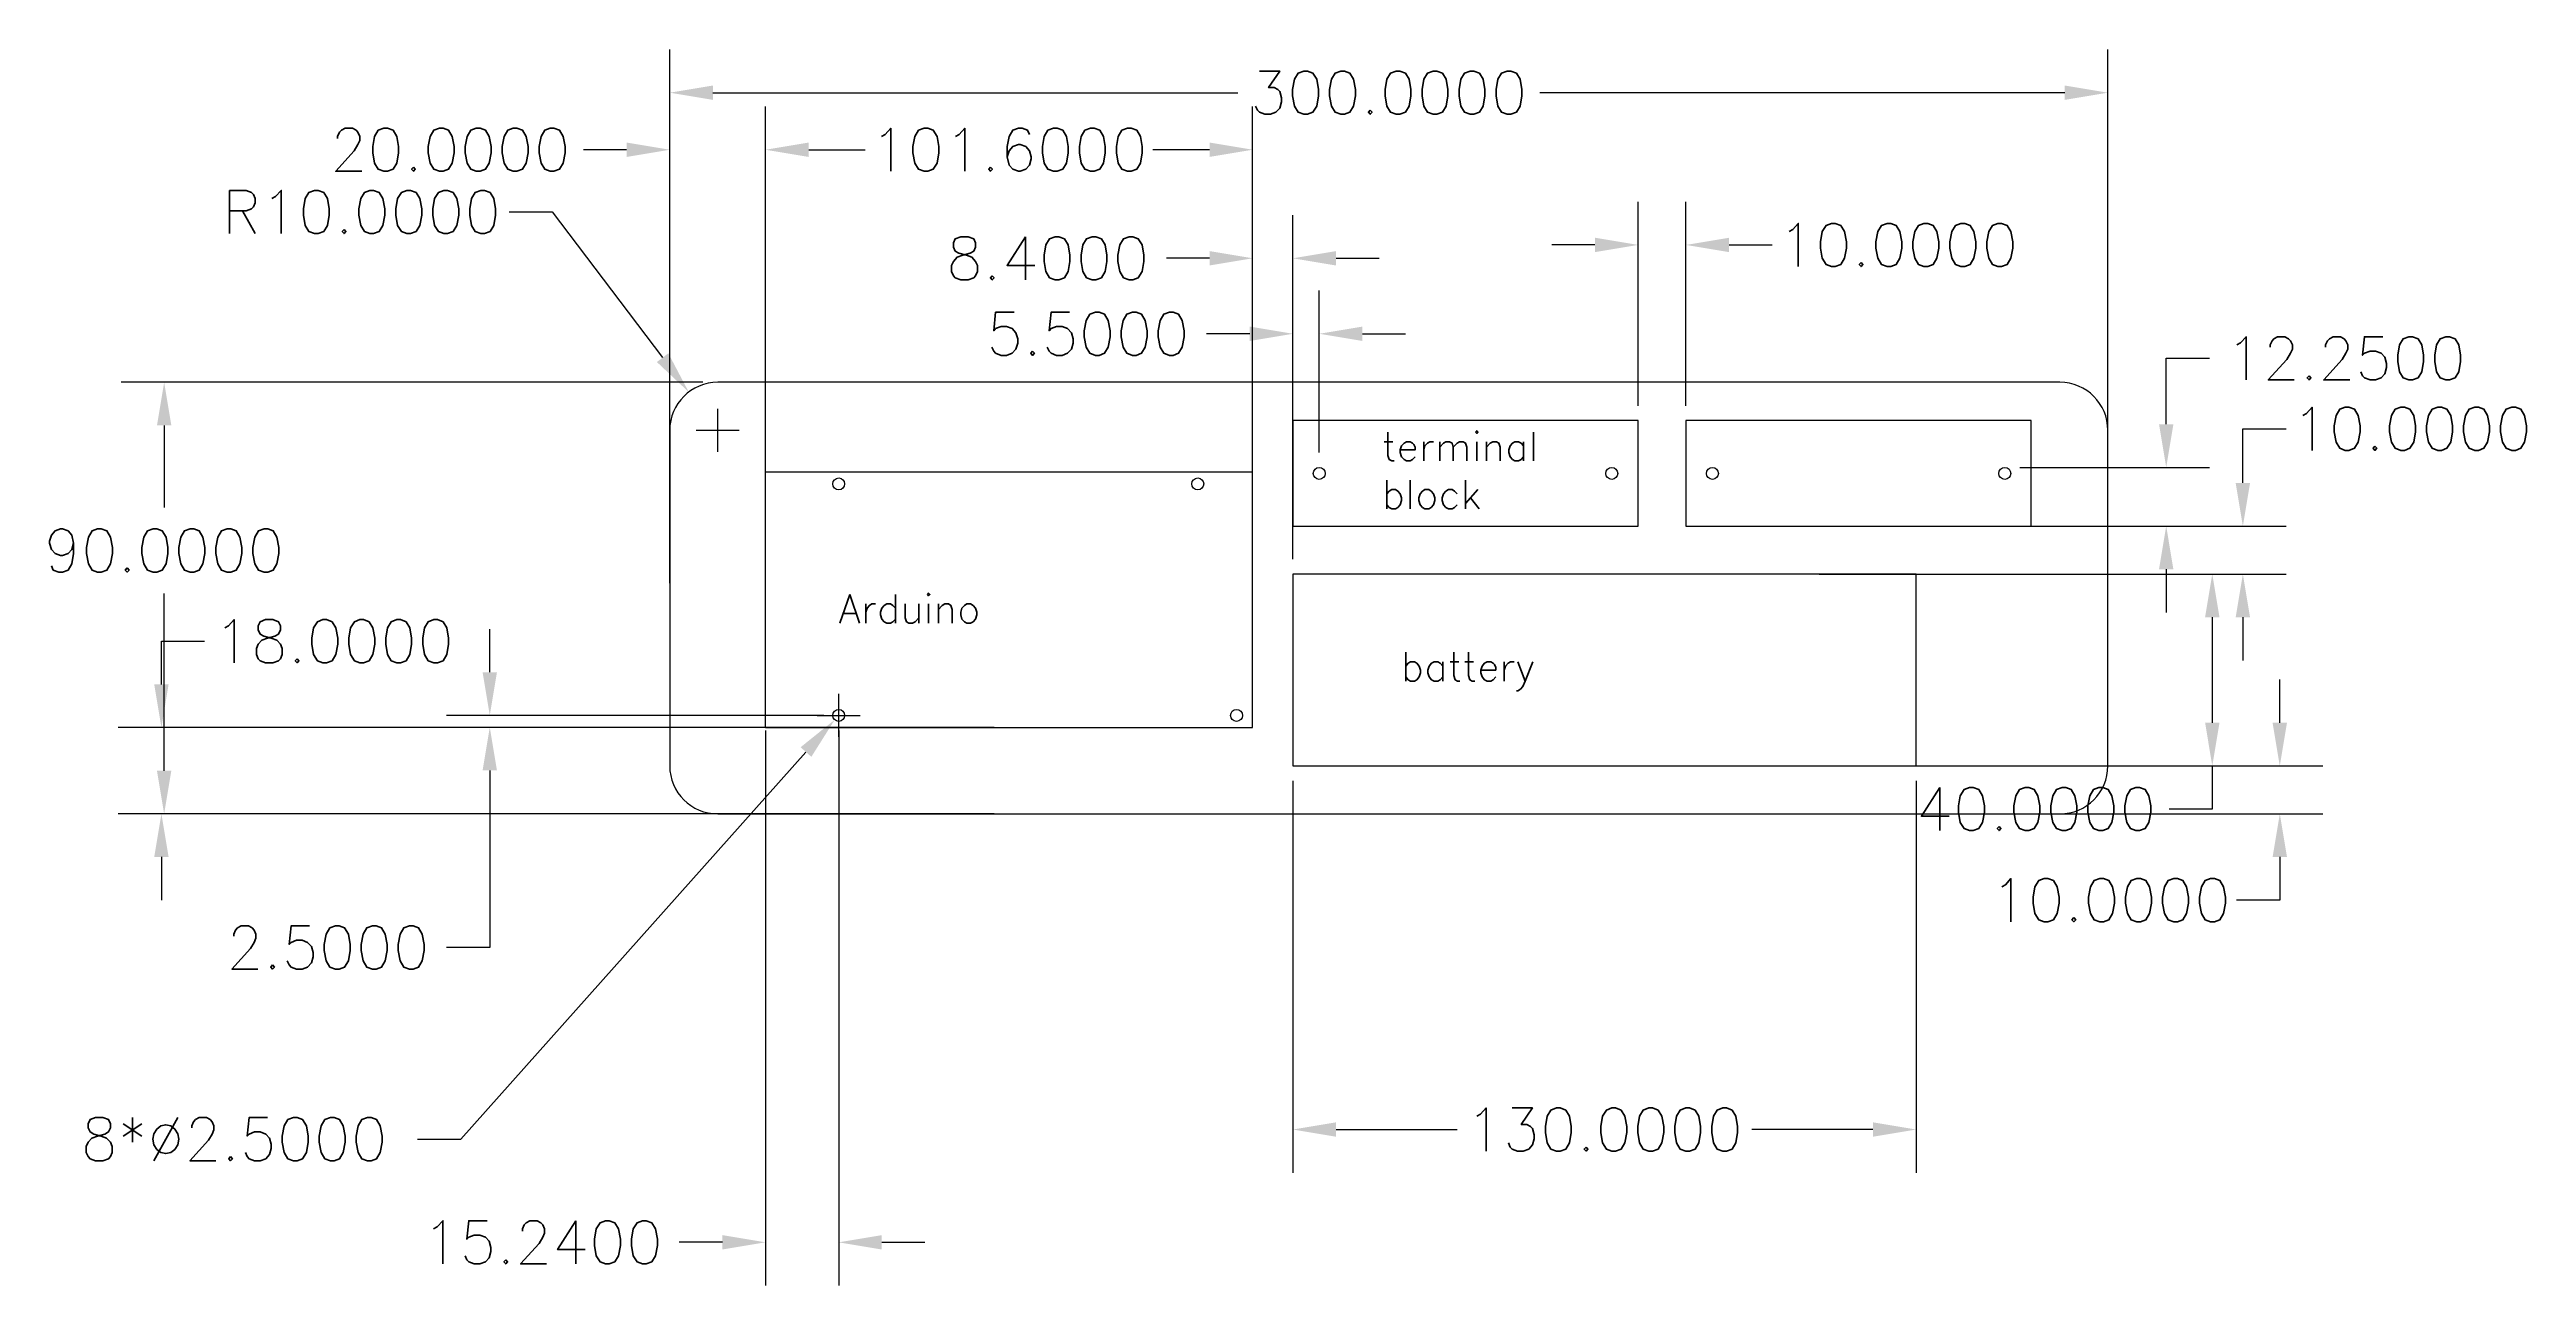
# Model space of a CAD drawing. Header units: millimetres. Extents: x -129 to 684, y -450 to 159.
# Drawn here: x -129 to 387, y -98 to 159 of the extents above; entities that cross this region are included whole.
import ezdxf

# ---------------------------------------------------------------- set-up
doc = ezdxf.new("R2010")
doc.units = ezdxf.units.MM
doc.header["$MEASUREMENT"] = 0
doc.styles.get("Standard").update_dxf_attribs({"font": 'txt.shx'})
doc.styles.add('standardRomanS', font='romans.shx', dxfattribs={"height": 0.12})
doc.dimstyles.new('Annotative', dxfattribs={"dimscale": 0, "dimtxt": 0.18, "dimasz": 0.18, "dimexe": 0.18, "dimexo": 0.0625, "dimgap": 0.09, "dimtad": 0, "dimtih": 1, "dimtoh": 1, "dimdec": 4, "dimzin": 0, "dimdsep": 46, "dimtxsty": 'Standard', "dimcen": 0.09, "dimadec": 0, "dimazin": 0, "dimtfac": 1, "dimtdec": 4, "dimtofl": 0, "dimtmove": 0, "dimatfit": 3, "dimfxl": 1, "dimtolj": 1, "dimtzin": 0, "dimarcsym": 0})

# ---------------------------------------------------------------- blocks, each defined once
blk = doc.blocks.new('*D6')
at = {"color": 0, "lineweight": -2, "transparency": 16777216}
for p, q in [((0, 48.12), (0, 159.4)), ((300, 48.12), (300, 159.4)), ((9, 150.4), (118.5, 150.4)), ((291, 150.4), (181.5, 150.4))]:
    blk.add_line(p, q, dxfattribs=at)
at = {"color": 0, "transparency": 16777216}
for points in [[(9, 151.9), (9, 148.9), (0, 150.4)], [(291, 151.9), (291, 148.9), (300, 150.4)]]:
    blk.add_solid(points, dxfattribs=at)
at = {"layer": 'Defpoints', "color": 0, "transparency": 16777216}
for p in [(300, 150.4), (0, 45), (300, 45)]:
    blk.add_point(p, dxfattribs=at)
at = {"color": 0, "transparency": 16777216, "insert": (150, 150.4), "char_height": 9, "attachment_point": 5}
blk.add_mtext('\\A1;300.0000', dxfattribs=at)
blk = doc.blocks.new('*D7')
at = {"color": 0, "lineweight": -2, "transparency": 16777216}
for p, q in [((6.87, 90), (-114.47, 90)), ((-105.47, 81), (-105.47, 63.92)), ((-105.47, 9), (-105.47, 45.92)), ((6.87, 0), (-114.47, 0))]:
    blk.add_line(p, q, dxfattribs=at)
at = {"color": 0, "transparency": 16777216}
for points in [[(-106.97, 81), (-103.97, 81), (-105.47, 90)], [(-106.97, 9), (-103.97, 9), (-105.47, 0)]]:
    blk.add_solid(points, dxfattribs=at)
at = {"layer": 'Defpoints', "color": 0, "transparency": 16777216}
for p in [(10, 90), (-105.47, 0), (10, 0)]:
    blk.add_point(p, dxfattribs=at)
at = {"color": 0, "transparency": 16777216, "insert": (-105.47, 54.92), "char_height": 9, "attachment_point": 5}
blk.add_mtext('\\A1;90.0000', dxfattribs=at)
blk = doc.blocks.new('*D8')
at = {"color": 0, "lineweight": -2, "transparency": 16777216}
for p, q in [((-33.53, 125.52), (-24.53, 125.52)), ((-24.53, 125.52), (-1.48, 95.14)), ((10, 75.5), (10, 84.5)), ((5.5, 80), (14.5, 80))]:
    blk.add_line(p, q, dxfattribs=at)
at = {"color": 0, "transparency": 16777216}
blk.add_solid([(-0.29, 96.04), (-2.68, 94.23), (3.96, 87.97)], dxfattribs=at)
at = {"layer": 'Defpoints', "color": 0, "transparency": 16777216}
for p in [(3.96, 87.97), (10, 80)]:
    blk.add_point(p, dxfattribs=at)
at = {"color": 0, "transparency": 16777216, "insert": (-64.28, 125.52), "char_height": 9, "attachment_point": 5}
blk.add_mtext('\\A1;R10.0000', dxfattribs=at)
blk = doc.blocks.new('*D9')
at = {"color": 0, "lineweight": -2, "transparency": 16777216}
for p, q in [((20, 17.41), (20, -98.36)), ((35.24, 17.41), (35.24, -98.36)), ((11, -89.36), (2, -89.36)), ((44.24, -89.36), (53.24, -89.36))]:
    blk.add_line(p, q, dxfattribs=at)
at = {"color": 0, "transparency": 16777216}
for points in [[(11, -87.86), (11, -90.86), (20, -89.36)], [(44.24, -87.86), (44.24, -90.86), (35.24, -89.36)]]:
    blk.add_solid(points, dxfattribs=at)
at = {"layer": 'Defpoints', "color": 0, "transparency": 16777216}
for p in [(20, 20.54), (35.24, 20.54), (20, -89.36)]:
    blk.add_point(p, dxfattribs=at)
at = {"color": 0, "transparency": 16777216, "insert": (-26.5, -89.36), "char_height": 9, "attachment_point": 5}
blk.add_mtext('\\A1;15.2400', dxfattribs=at)
blk = doc.blocks.new('*D10')
at = {"color": 0, "lineweight": -2, "transparency": 16777216}
for p, q in [((-37.54, 29.54), (-37.54, 38.54)), ((32.12, 20.54), (-46.54, 20.54)), ((48.77, 18.04), (-46.54, 18.04)), ((-37.54, 9.04), (-37.54, -27.88)), ((-37.54, -27.88), (-46.54, -27.88))]:
    blk.add_line(p, q, dxfattribs=at)
at = {"color": 0, "transparency": 16777216}
for points in [[(-39.04, 29.54), (-36.04, 29.54), (-37.54, 20.54)], [(-39.04, 9.04), (-36.04, 9.04), (-37.54, 18.04)]]:
    blk.add_solid(points, dxfattribs=at)
at = {"layer": 'Defpoints', "color": 0, "transparency": 16777216}
for p in [(-37.54, 18.04), (35.24, 20.54), (51.9, 18.04)]:
    blk.add_point(p, dxfattribs=at)
at = {"color": 0, "transparency": 16777216, "insert": (-71.29, -27.88), "char_height": 9, "attachment_point": 5}
blk.add_mtext('\\A1;2.5000', dxfattribs=at)
blk = doc.blocks.new('*D11')
at = {"color": 0, "lineweight": -2, "transparency": 16777216}
for p, q in [((35.24, 16.04), (35.24, 25.04)), ((30.74, 20.54), (39.74, 20.54)), ((-43.6, -67.85), (28.42, 12.89)), ((-52.6, -67.85), (-43.6, -67.85))]:
    blk.add_line(p, q, dxfattribs=at)
at = {"color": 0, "transparency": 16777216}
blk.add_solid([(27.3, 13.89), (29.54, 11.89), (34.41, 19.61)], dxfattribs=at)
at = {"layer": 'Defpoints', "color": 0, "transparency": 16777216}
for p in [(36.07, 21.47), (34.41, 19.61)]:
    blk.add_point(p, dxfattribs=at)
at = {"color": 0, "transparency": 16777216, "insert": (-90.85, -67.85), "char_height": 9, "attachment_point": 5}
blk.add_mtext('\\A1;8*∅2.5000', dxfattribs=at)
blk = doc.blocks.new('*D12')
at = {"color": 0, "lineweight": -2, "transparency": 16777216}
for p, q in [((-106.04, 27), (-106.04, 36)), ((-106.04, 36), (-97.04, 36)), ((67.67, 18), (-115.04, 18)), ((67.67, 0), (-115.04, 0)), ((-106.04, -9), (-106.04, -18))]:
    blk.add_line(p, q, dxfattribs=at)
at = {"color": 0, "transparency": 16777216}
for points in [[(-107.54, 27), (-104.54, 27), (-106.04, 18)], [(-107.54, -9), (-104.54, -9), (-106.04, 0)]]:
    blk.add_solid(points, dxfattribs=at)
at = {"layer": 'Defpoints', "color": 0, "transparency": 16777216}
for p in [(70.8, 18), (-106.04, 0), (70.8, 0)]:
    blk.add_point(p, dxfattribs=at)
at = {"color": 0, "transparency": 16777216, "insert": (-70.04, 36), "char_height": 9, "attachment_point": 5}
blk.add_mtext('\\A1;18.0000', dxfattribs=at)
blk = doc.blocks.new('*D13')
at = {"color": 0, "lineweight": -2, "transparency": 16777216}
for p, q in [((0, 56.59), (0, 147.5)), ((20, 56.59), (20, 147.5)), ((-9, 138.5), (-18, 138.5)), ((29, 138.5), (38, 138.5))]:
    blk.add_line(p, q, dxfattribs=at)
at = {"color": 0, "transparency": 16777216}
for points in [[(-9, 140), (-9, 137), (0, 138.5)], [(29, 140), (29, 137), (20, 138.5)]]:
    blk.add_solid(points, dxfattribs=at)
at = {"layer": 'Defpoints', "color": 0, "transparency": 16777216}
for p in [(0, 138.5), (0, 53.46), (20, 53.46)]:
    blk.add_point(p, dxfattribs=at)
at = {"color": 0, "transparency": 16777216, "insert": (-45.75, 138.5), "char_height": 9, "attachment_point": 5}
blk.add_mtext('\\A1;20.0000', dxfattribs=at)
blk = doc.blocks.new('*D14')
at = {"color": 0, "lineweight": -2, "transparency": 16777216}
for p, q in [((20, 56.59), (20, 147.5)), ((121.6, 56.59), (121.6, 147.5)), ((29, 138.5), (40.8, 138.5)), ((112.6, 138.5), (100.8, 138.5))]:
    blk.add_line(p, q, dxfattribs=at)
at = {"color": 0, "transparency": 16777216}
for points in [[(29, 140), (29, 137), (20, 138.5)], [(112.6, 140), (112.6, 137), (121.6, 138.5)]]:
    blk.add_solid(points, dxfattribs=at)
at = {"layer": 'Defpoints', "color": 0, "transparency": 16777216}
for p in [(121.6, 138.5), (20, 53.46), (121.6, 53.46)]:
    blk.add_point(p, dxfattribs=at)
at = {"color": 0, "transparency": 16777216, "insert": (70.8, 138.5), "char_height": 9, "attachment_point": 5}
blk.add_mtext('\\A1;101.6000', dxfattribs=at)
blk = doc.blocks.new('*D15')
at = {"color": 0, "lineweight": -2, "transparency": 16777216}
for p, q in [((130, 6.87), (130, -74.84)), ((260, 6.87), (260, -74.84)), ((139, -65.84), (164.25, -65.84)), ((251, -65.84), (225.75, -65.84))]:
    blk.add_line(p, q, dxfattribs=at)
at = {"color": 0, "transparency": 16777216}
for points in [[(139, -64.34), (139, -67.34), (130, -65.84)], [(251, -64.34), (251, -67.34), (260, -65.84)]]:
    blk.add_solid(points, dxfattribs=at)
at = {"layer": 'Defpoints', "color": 0, "transparency": 16777216}
for p in [(130, 10), (260, 10), (260, -65.84)]:
    blk.add_point(p, dxfattribs=at)
at = {"color": 0, "transparency": 16777216, "insert": (195, -65.84), "char_height": 9, "attachment_point": 5}
blk.add_mtext('\\A1;130.0000', dxfattribs=at)
blk = doc.blocks.new('*D16')
at = {"color": 0, "lineweight": -2, "transparency": 16777216}
for p, q in [((263.12, 50), (330.79, 50)), ((321.79, 41), (321.79, 19)), ((263.12, 10), (330.79, 10)), ((321.79, 10), (321.79, 1)), ((321.79, 1), (312.79, 1))]:
    blk.add_line(p, q, dxfattribs=at)
at = {"color": 0, "transparency": 16777216}
for points in [[(320.29, 41), (323.29, 41), (321.79, 50)], [(320.29, 19), (323.29, 19), (321.79, 10)]]:
    blk.add_solid(points, dxfattribs=at)
at = {"layer": 'Defpoints', "color": 0, "transparency": 16777216}
for p in [(260, 50), (260, 10), (321.79, 10)]:
    blk.add_point(p, dxfattribs=at)
at = {"color": 0, "transparency": 16777216, "insert": (285.04, 1), "char_height": 9, "attachment_point": 5}
blk.add_mtext('\\A1;40.0000', dxfattribs=at)
blk = doc.blocks.new('*D17')
at = {"color": 0, "lineweight": -2, "transparency": 16777216}
for p, q in [((335.87, 19), (335.87, 28)), ((198.12, 10), (344.87, 10)), ((198.12, 0), (344.87, 0)), ((335.87, -9), (335.87, -18)), ((335.87, -18), (326.87, -18))]:
    blk.add_line(p, q, dxfattribs=at)
at = {"color": 0, "transparency": 16777216}
for points in [[(334.37, 19), (337.37, 19), (335.87, 10)], [(334.37, -9), (337.37, -9), (335.87, 0)]]:
    blk.add_solid(points, dxfattribs=at)
at = {"layer": 'Defpoints', "color": 0, "transparency": 16777216}
for p in [(195, 10), (195, 0), (335.87, 0)]:
    blk.add_point(p, dxfattribs=at)
at = {"color": 0, "transparency": 16777216, "insert": (300.62, -18), "char_height": 9, "attachment_point": 5}
blk.add_mtext('\\A1;10.0000', dxfattribs=at)
blk = doc.blocks.new('*D18')
at = {"color": 0, "lineweight": -2, "transparency": 16777216}
for p, q in [((121.6, 53.12), (121.6, 124.86)), ((130, 53.12), (130, 124.86)), ((112.6, 115.86), (103.6, 115.86)), ((139, 115.86), (148, 115.86))]:
    blk.add_line(p, q, dxfattribs=at)
at = {"color": 0, "transparency": 16777216}
for points in [[(112.6, 117.36), (112.6, 114.36), (121.6, 115.86)], [(139, 117.36), (139, 114.36), (130, 115.86)]]:
    blk.add_solid(points, dxfattribs=at)
at = {"layer": 'Defpoints', "color": 0, "transparency": 16777216}
for p in [(121.6, 115.86), (121.6, 50), (130, 50)]:
    blk.add_point(p, dxfattribs=at)
at = {"color": 0, "transparency": 16777216, "insert": (78.85, 115.86), "char_height": 9, "attachment_point": 5}
blk.add_mtext('\\A1;8.4000', dxfattribs=at)
blk = doc.blocks.new('*D19')
at = {"color": 0, "lineweight": -2, "transparency": 16777216}
for p, q in [((328.17, 69), (328.17, 80.3)), ((328.17, 80.3), (337.17, 80.3)), ((239.81, 60), (337.17, 60)), ((239.81, 50), (337.17, 50)), ((328.17, 41), (328.17, 32))]:
    blk.add_line(p, q, dxfattribs=at)
at = {"color": 0, "transparency": 16777216}
for points in [[(326.67, 69), (329.67, 69), (328.17, 60)], [(326.67, 41), (329.67, 41), (328.17, 50)]]:
    blk.add_solid(points, dxfattribs=at)
at = {"layer": 'Defpoints', "color": 0, "transparency": 16777216}
for p in [(236.68, 60), (236.68, 50), (328.17, 50)]:
    blk.add_point(p, dxfattribs=at)
at = {"color": 0, "transparency": 16777216, "insert": (363.42, 80.3), "char_height": 9, "attachment_point": 5}
blk.add_mtext('\\A1;10.0000', dxfattribs=at)
blk = doc.blocks.new('*D20')
at = {"color": 0, "lineweight": -2, "transparency": 16777216}
for p, q in [((130, 74.12), (130, 109.12)), ((135.5, 75.37), (135.5, 109.12)), ((121, 100.12), (112, 100.12)), ((144.5, 100.12), (153.5, 100.12))]:
    blk.add_line(p, q, dxfattribs=at)
at = {"color": 0, "transparency": 16777216}
for points in [[(121, 101.62), (121, 98.62), (130, 100.12)], [(144.5, 101.62), (144.5, 98.62), (135.5, 100.12)]]:
    blk.add_solid(points, dxfattribs=at)
at = {"layer": 'Defpoints', "color": 0, "transparency": 16777216}
for p in [(130, 100.12), (130, 71), (135.5, 72.25)]:
    blk.add_point(p, dxfattribs=at)
at = {"color": 0, "transparency": 16777216, "insert": (87.25, 100.12), "char_height": 9, "attachment_point": 5}
blk.add_mtext('\\A1;5.5000', dxfattribs=at)
blk = doc.blocks.new('*D21')
at = {"color": 0, "lineweight": -2, "transparency": 16777216}
for p, q in [((202, 85.12), (202, 127.65)), ((212, 85.12), (212, 127.65)), ((193, 118.65), (184, 118.65)), ((221, 118.65), (230, 118.65))]:
    blk.add_line(p, q, dxfattribs=at)
at = {"color": 0, "transparency": 16777216}
for points in [[(193, 120.15), (193, 117.15), (202, 118.65)], [(221, 120.15), (221, 117.15), (212, 118.65)]]:
    blk.add_solid(points, dxfattribs=at)
at = {"layer": 'Defpoints', "color": 0, "transparency": 16777216}
for p in [(212, 118.65), (202, 82), (212, 82)]:
    blk.add_point(p, dxfattribs=at)
at = {"color": 0, "transparency": 16777216, "insert": (256.25, 118.65), "char_height": 9, "attachment_point": 5}
blk.add_mtext('\\A1;10.0000', dxfattribs=at)
blk = doc.blocks.new('*D22')
at = {"color": 0, "lineweight": -2, "transparency": 16777216}
for p, q in [((312.18, 81.25), (312.18, 95)), ((312.18, 95), (321.18, 95)), ((281.62, 72.25), (321.18, 72.25)), ((281.62, 60), (321.18, 60)), ((312.18, 51), (312.18, 42))]:
    blk.add_line(p, q, dxfattribs=at)
at = {"color": 0, "transparency": 16777216}
for points in [[(310.68, 81.25), (313.68, 81.25), (312.18, 72.25)], [(310.68, 51), (313.68, 51), (312.18, 60)]]:
    blk.add_solid(points, dxfattribs=at)
at = {"layer": 'Defpoints', "color": 0, "transparency": 16777216}
for p in [(278.5, 72.25), (278.5, 60), (312.18, 60)]:
    blk.add_point(p, dxfattribs=at)
at = {"color": 0, "transparency": 16777216, "insert": (349.68, 95), "char_height": 9, "attachment_point": 5}
blk.add_mtext('\\A1;12.2500', dxfattribs=at)

msp = doc.modelspace()

# ---------------------------------------------------------------- linework, layer by layer
for p, q in [((20, 18), (20, 71.34)), ((20, 71.34), (121.6, 71.34)), ((121.6, 18), (121.6, 71.34)), ((20, 18), (121.6, 18))]:
    msp.add_line(p, q)
for points in [[(290, 90), (10, 90)], [(0, 80), (0, 10)], [(300, 10), (300, 80)], [(10, 0), (290, 0)]]:
    msp.add_lwpolyline(points)
for points in [[(130, 60), (202, 60), (202, 82), (130, 82)], [(212, 60), (284, 60), (284, 82), (212, 82)], [(130, 10), (260, 10), (260, 50), (130, 50)]]:
    msp.add_lwpolyline(points, close=True)
for centre in [(35.24, 68.8), (110.14, 68.8), (135.5, 71), (196.5, 71), (217.5, 71), (278.5, 71), (35.24, 20.54), (118.24, 20.54)]:
    msp.add_circle(centre, 1.25)
for centre, start, end in [((10, 80), 90, 180), ((290, 80), 0, 90), ((10, 10), 180, 270), ((290, 10), 270, 0)]:
    msp.add_arc(centre, 10, start, end)

# ---------------------------------------------------------------- texts
at = {"insert": (148.54876, 79.61561), "char_height": 6, "attachment_point": 1}
msp.add_mtext_dynamic_manual_height_columns('terminal block', width=25.6832998, gutter_width=30, heights=[0], dxfattribs=at)
at = {"char_height": 6, "attachment_point": 1, "style": 'standardRomanS'}
for s, width, insert in [('Arduino', 55.9785426, (35.24, 45.76482)), ('battery', 50.2323785, (152.50204, 33.68535))]:
    msp.add_mtext_dynamic_manual_height_columns(s, width=width, gutter_width=30, heights=[0], dxfattribs=dict(at, insert=insert))

# ---------------------------------------------------------------- dimensions: what is measured, and where the dimension line sits
for base, p1, p2, picture, middle in [((300, 150.39613), (0, 45), (300, 45), '*D6', (150, 150.39613)), ((0, 138.49862), (20, 53.46028), (0, 53.46028), '*D13', (-45.75, 138.49862)), ((121.6, 138.49862), (20, 53.46028), (121.6, 53.46028), '*D14', (70.8, 138.49862)), ((121.6, 115.86252), (130, 50), (121.6, 50), '*D18', (78.85, 115.86252)), ((212, 118.65451), (202, 82), (212, 82), '*D21', (256.25, 118.65451)), ((130, 100.11768), (135.5, 72.25), (130, 71), '*D20', (87.25, 100.11768)), ((20, -89.35668), (35.24, 20.54), (20, 20.54), '*D9', (-26.5, -89.35668)), ((260, -65.83812), (130, 10), (260, 10), '*D15', (195, -65.83812))]:
    dim = msp.add_linear_dim(base=base, p1=p1, p2=p2, dimstyle='Annotative')
    dim.commit()
    dim.dimension.update_dxf_attribs({"geometry": picture, "text_midpoint": middle})
dim = msp.add_radius_dim(center=(10, 80), mpoint=(3.95632, 87.96706), dimstyle='Annotative')
dim.commit()
dim.dimension.update_dxf_attribs({"geometry": '*D8', "text_midpoint": (-64.28366, 125.52389), "dimtype": 164})
for base, p1, p2, picture, middle in [((312.17866, 60), (278.5, 72.25), (278.5, 60), '*D22', (349.67866, 95.00407)), ((-105.46627, 0), (10, 90), (10, 0), '*D7', (-105.46627, 54.92307)), ((328.1658, 50), (236.68367, 60), (236.68367, 50), '*D19', (363.4158, 80.30245)), ((-106.0365, 0), (70.8, 18), (70.8, 0), '*D12', (-70.0365, 36)), ((-37.53729, 18.04), (35.24, 20.54), (51.89518, 18.04), '*D10', (-71.28729, -27.87885))]:
    dim = msp.add_linear_dim(base=base, p1=p1, p2=p2, angle=90, dimstyle='Annotative')
    dim.commit()
    dim.dimension.update_dxf_attribs({"geometry": picture, "text_midpoint": middle, "dimtype": 160})
for base, p1, p2, picture, middle in [((321.79185, 10), (260, 50), (260, 10), '*D16', (285.04185, 1)), ((335.86881, 0), (195, 10), (195, 0), '*D17', (300.61881, -18))]:
    dim = msp.add_linear_dim(base=base, p1=p1, p2=p2, angle=90, dimstyle='Annotative')
    dim.commit()
    dim.dimension.update_dxf_attribs({"geometry": picture, "text_midpoint": middle})
dim = msp.add_diameter_dim_2p(p1=(36.07204, 21.47285), p2=(34.40796, 19.60715), text='8*<>', dimstyle='Annotative')
dim.commit()
dim.dimension.update_dxf_attribs({"geometry": '*D11', "text_midpoint": (-90.84877, -67.85123), "dimtype": 163})

doc.saveas('drawing.dxf')
